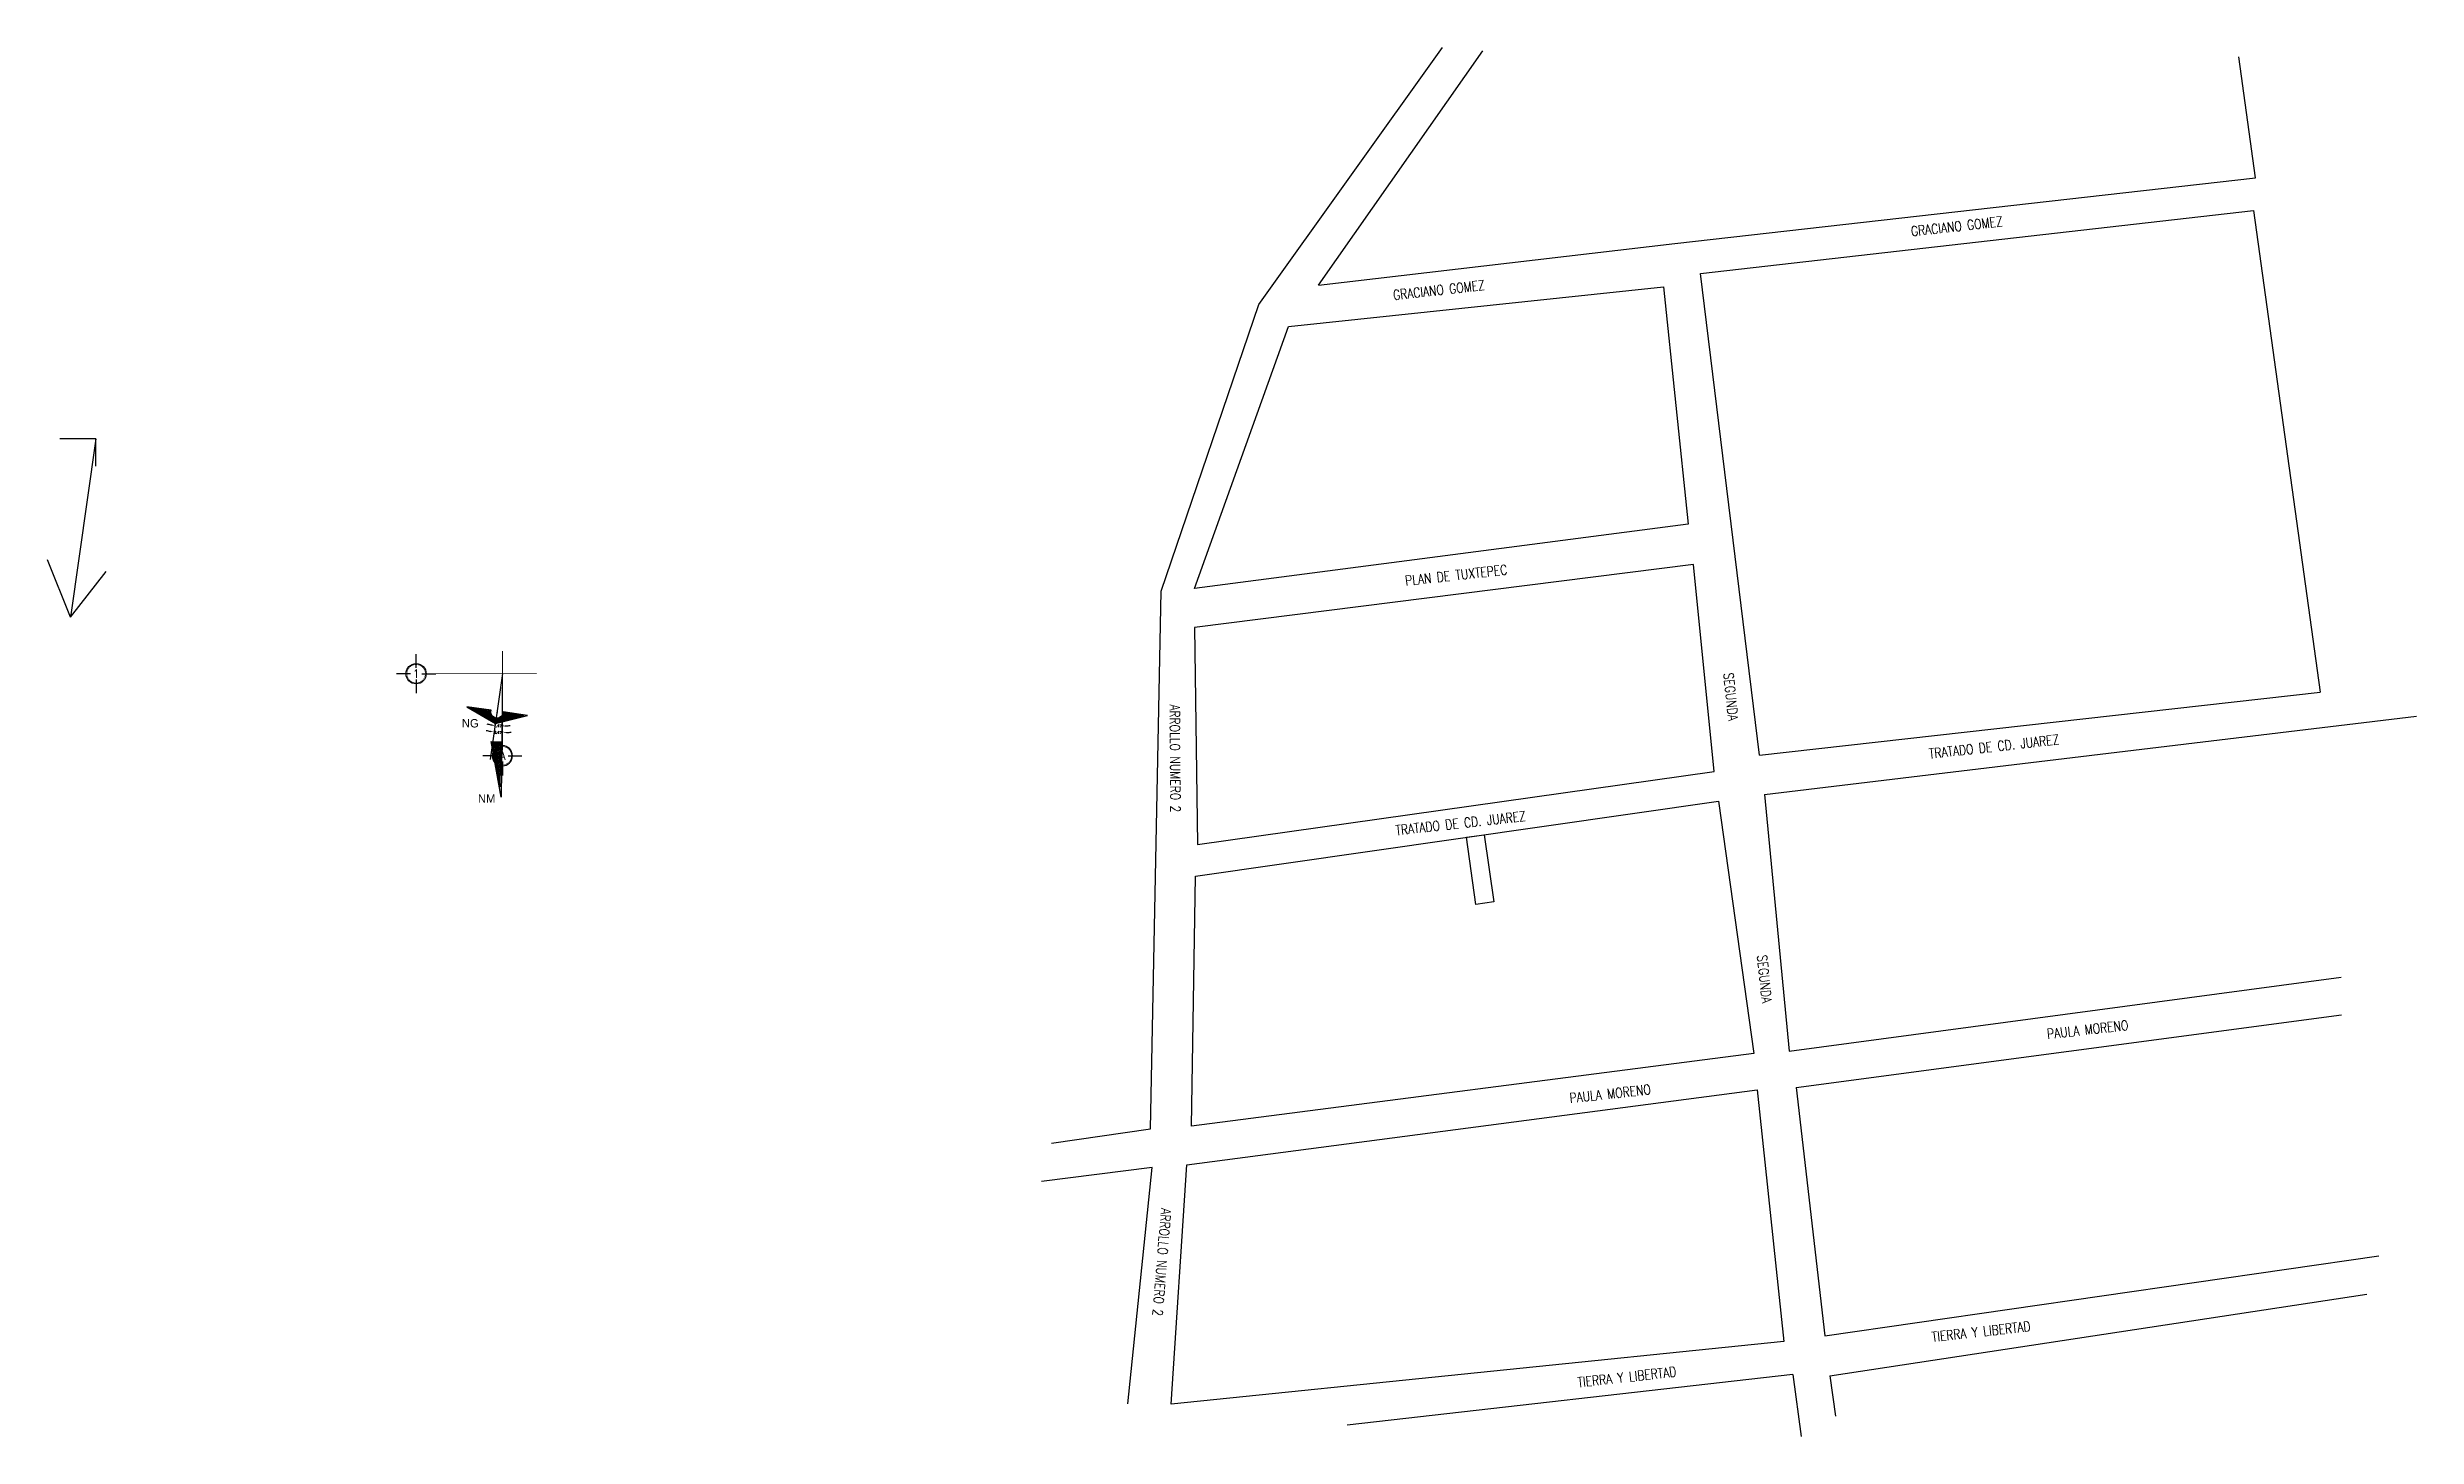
# Model space of a CAD drawing. Header units: millimetres. Extents: x 0 to 177, y -34 to 320.
# Drawn here: x 50.41 to 95.94, y 48.35 to 75.06 of the extents above; entities that cross this region are included whole.
import ezdxf
from ezdxf.enums import TextEntityAlignment as Align

# ---------------------------------------------------------------- set-up
doc = ezdxf.new("R2010")
doc.units = ezdxf.units.MM
doc.header["$LTSCALE"] = 0.1
doc.header["$PDMODE"] = 2
doc.layers.get('Defpoints').update_dxf_attribs({"color": 6})
for name, color, linetype in [('1', 1, 'Continuous'), ('8', 8, 'Continuous'), ('Existente', 8, 'Continuous'), ('MARCO', 7, 'Continuous')]:
    doc.layers.add(name, color=color, linetype=linetype)
doc.styles.add('Romans', font='romans.shx', dxfattribs={"width": 0.8})
doc.styles.add('TEXTOS', font='romans.shx')
doc.dimstyles.new('Cota m', dxfattribs={"dimtxt": 0.2, "dimasz": 0.2, "dimexe": 0.1, "dimexo": 0.1, "dimgap": 0.1, "dimtad": 0, "dimzin": 0, "dimdsep": 46, "dimtxsty": 'TEXTOS', "dimcen": 0.2, "dimclrd": 256, "dimclre": 256, "dimclrt": 256, "dimazin": 0, "dimtfac": 1, "dimtix": 1, "dimtofl": 0, "dimtmove": 0, "dimatfit": 3, "dimfxl": 1, "dimtolj": 1, "dimtzin": 0, "dimlwd": -1, "dimlwe": -1, "dimarcsym": 0})

msp = doc.modelspace()

# ---------------------------------------------------------------- texts
at = {"layer": '8', "attachment_point": 8, "style": 'Romans'}
for s, insert, char_height, rotation in [('GRACIANO GOMEZ', (87.117, 71.524), 0.18917, 6.3628), ('GRACIANO GOMEZ', (77.163, 70.299), 0.18917, 6.3628), ('PLAN DE TUXTEPEC', (77.494, 64.818), 0.18917, 6.3628), ('SEGUNDA', (82.67, 62.566), 0.1892, 275.9678), ('ARROLLO NUMERO 2', (71.988, 61.39), 0.18917, 270.4155), ('TRATADO DE CD. JUAREZ', (87.834, 61.524), 0.18917, 6.3628), ('TRATADO DE CD. JUAREZ', (77.58, 60.05), 0.18917, 6.3628), ('SEGUNDA', (83.315, 57.14), 0.1892, 275.9678), ('PAULA MORENO', (89.632, 56.084), 0.18917, 6.3628), ('PAULA MORENO', (80.454, 54.85), 0.18917, 6.3628), ('ARROLLO NUMERO 2', (71.733, 51.713), 0.18917, 265.3458), ('TIERRA Y LIBERTAD', (87.585, 50.278), 0.18917, 6.3628), ('TIERRA Y LIBERTAD', (80.776, 49.405), 0.18917, 6.3628)]:
    msp.add_mtext(s, dxfattribs=dict(at, insert=insert, char_height=char_height, rotation=rotation))
at = {"layer": 'MARCO', "char_height": 0.1616, "width": 0.0669, "attachment_point": 1}
for s, insert in [('NG', (58.373, 62.146)), ('NM', (58.682, 60.699))]:
    msp.add_mtext(s, dxfattribs=dict(at, insert=insert))

# ---------------------------------------------------------------- blocks, each defined once
blk = doc.blocks.new('ZEJEV')
at = {"linetype": 'Continuous', "ltscale": 0.25}
h = blk.add_hatch(color=256, dxfattribs=at)
edge = h.paths.add_edge_path()
edge.add_arc((0, 0), 0.333, 0, 360)
edge = h.paths.add_edge_path(flags=16)
edge.add_arc((0, 0), 0.318, 0, 360)
for p, q in [((-0.205, 0), (-0.697, 0)), ((0, 0.205), (0, 0.697)), ((0.205, 0), (0.697, 0)), ((0, -0.205), (0, -0.697))]:
    blk.add_line(p, q, dxfattribs=at)
at = {"linetype": 'Continuous', "ltscale": 0.25, "const_width": 0.024}
for points in [[(-0.263, 0), (-0.64, 0)], [(0, 0.263), (0, 0.64)], [(0.263, 0), (0.64, 0)], [(0, -0.263), (0, -0.64)]]:
    blk.add_lwpolyline(points, dxfattribs=at)
at = {"linetype": 'Continuous', "ltscale": 0.25}
blk.add_circle((0, 0), 0.359, dxfattribs=at)
at = {"linetype": 'Continuous', "style": 'Romans'}
blk.add_attdef('X', text='', height=0.3, rotation=0.00002, dxfattribs=at).set_placement((0, 0), align=Align.MIDDLE)
blk = doc.blocks.new('*D165')
at = {"ltscale": 0.1, "transparency": 16777216}
for start, end in [(253.7956, 257.8218), (274.3486, 278.3748)]:
    blk.add_arc((59.155, 63.022), 1.139, start, end, dxfattribs=at)
for points in [[(58.917, 61.922), (58.913, 61.896), (58.994, 61.895)], [(59.242, 61.873), (59.241, 61.9), (59.161, 61.883)]]:
    blk.add_solid(points, dxfattribs=at)
at = {"layer": 'Defpoints', "color": 0, "ltscale": 0.1, "transparency": 16777216}
for p in [(59.155, 63.022), (59.155, 63.022), (58.992, 61.884), (59.049, 61.888), (59.162, 61.817)]:
    blk.add_point(p, dxfattribs=at)
at = {"ltscale": 0.1, "transparency": 16777216, "insert": (59.077, 61.886), "char_height": 0.05, "attachment_point": 5, "rotation": 356.0852, "style": 'TEXTOS'}
blk.add_mtext('\\A1;8.47°', dxfattribs=at)
blk = doc.blocks.new('*D166')
at = {"ltscale": 0.1, "transparency": 16777216}
for start, end in [(252.7475, 257.2897), (273.8404, 278.3826)]:
    blk.add_arc((59.155, 63.02), 1.009, start, end, dxfattribs=at)
for points in [[(58.935, 62.048), (58.931, 62.022), (59.012, 62.021)], [(59.223, 61.999), (59.222, 62.026), (59.143, 62.011)]]:
    blk.add_solid(points, dxfattribs=at)
at = {"layer": 'Defpoints', "color": 0, "ltscale": 0.1, "transparency": 16777216}
for p in [(59.155, 63.02), (59.155, 63.02), (59.055, 62.015), (58.918, 61.369), (59.135, 61.42)]:
    blk.add_point(p, dxfattribs=at)
at = {"ltscale": 0.1, "transparency": 16777216, "insert": (59.077, 62.014), "char_height": 0.05, "attachment_point": 5, "rotation": 355.5651, "style": 'TEXTOS'}
blk.add_mtext('\\A1;7.47°', dxfattribs=at)

# ---------------------------------------------------------------- dimensions: what is measured, and where the dimension line sits
at = {"ltscale": 0.1}
for base, line1, line2, picture, middle in [((59.04935, 61.88831), ((59.15507, 63.0221), (58.99206, 61.88417)), ((59.16185, 61.81651), (59.15507, 63.0221)), '*D165', (59.07733, 61.88605)), ((59.0552, 62.0155), ((59.1355, 61.4198), (59.1551, 63.0199)), ((59.1551, 63.0199), (58.9181, 61.3688)), '*D166', (59.077, 62.0135))]:
    dim = msp.add_angular_dim_2l(base=base, line1=line1, line2=line2, dimstyle='Cota m', override={"dimtxt": 0.05, "dimasz": 0.08}, dxfattribs=at)
    dim.commit()
    dim.dimension.update_dxf_attribs({"geometry": picture, "text_midpoint": middle})

# ---------------------------------------------------------------- hatches: boundary and pattern name
at = {"layer": 'MARCO', "ltscale": 0.01}
h = msp.add_hatch(dxfattribs=at)
h.set_pattern_fill('ANSI31', color=256, scale=0.005186, angle=254.1299, style=0)
h.set_pattern_definition([(181.1299363, (698.050717, 457.193659), (-0.00032467044, 0.016460958), [])])
edge = h.paths.add_edge_path()
edge.add_arc((59.048, 62.282), 0.13, -189.6323, -6.1079, ccw=False)
edge.add_line((58.919, 62.304), (58.526, 62.358))
edge.add_line((58.526, 62.358), (59.019, 62.075))
edge.add_line((59.019, 62.075), (59.57, 62.214))
edge.add_line((59.57, 62.214), (59.177, 62.268))
h = msp.add_hatch(dxfattribs=at)
h.set_pattern_fill('ANSI31', color=256, scale=0.006223, angle=242.4622, style=0)
h.set_pattern_definition([(197.4622376, (661.91536, 732.801604), (-0.0059286219, 0.01884648915), [])])
h.paths.add_polyline_path([(59.104, 60.843), (58.956, 61.695), (59.117, 61.693)])

# ---------------------------------------------------------------- linework, layer by layer
at = {"ltscale": 0.1}
for p, q in [((51.335, 67.534), (50.644, 67.534)), ((51.335, 67.534), (50.849, 64.104)), ((51.335, 67.009), (51.336, 67.534)), ((50.849, 64.104), (50.407, 65.204)), ((50.849, 64.104), (51.537, 64.983))]:
    msp.add_line(p, q, dxfattribs=at)
at = {"color": 8, "ltscale": 0.1}
for p, q in [((59.155, 63.02), (58.918, 61.369)), ((84.665, 49.519), (94.985, 51.091))]:
    msp.add_line(p, q, dxfattribs=at)
for points in [[(73.693, 70.115), (77.221, 75.058)], [(74.84, 70.488), (77.995, 74.993)], [(74.84, 70.488), (81.686, 71.288), (92.845, 72.551), (92.524, 74.874)], [(83.316, 61.451), (82.182, 70.709), (92.806, 71.919), (94.09, 62.666)], [(74.262, 69.692), (81.467, 70.452), (81.945, 65.891), (72.455, 64.656), (74.262, 69.692)], [(69.708, 53.994), (71.608, 54.266), (71.815, 64.605), (73.693, 70.115)], [(72.515, 59.732), (82.444, 61.138), (82.044, 65.12), (72.454, 63.907), (72.515, 59.732)], [(83.316, 61.451), (94.09, 62.666)], [(83.41, 60.695), (95.944, 62.2)], [(72.475, 59.128), (82.529, 60.569), (83.206, 55.715), (72.397, 54.32), (72.475, 59.128)], [(83.41, 60.695), (83.885, 55.764), (94.496, 57.185)], [(84.018, 55.062), (94.501, 56.463)], [(72.306, 53.578), (83.267, 55.02), (83.784, 50.18), (72.009, 48.978), (72.306, 53.578)], [(84.018, 55.062), (84.572, 50.292), (95.22, 51.825)], [(71.173, 48.984), (71.641, 53.526), (69.514, 53.256)], [(83.958, 49.546), (75.389, 48.574)], [(83.958, 49.546), (84.113, 48.352)], [(84.665, 49.519), (84.772, 48.743)]]:
    msp.add_lwpolyline(points, dxfattribs=at)
at = {"layer": '1', "color": 1, "ltscale": 0.1}
msp.add_lwpolyline([(77.864, 58.582), (77.68, 59.874), (78.023, 59.923), (78.205, 58.631)], close=True, dxfattribs=at)
at = {"layer": 'Existente', "lineweight": 0}
for p, q in [((59.157, 63.45), (59.151, 61.817)), ((57.87, 63.015), (59.808, 63.021)), ((58.928, 61.434), (59.155, 63.02)), ((59.136, 61.418), (59.155, 63.02))]:
    msp.add_line(p, q, dxfattribs=at)
at = {"layer": 'MARCO', "ltscale": 0.01}
for points in [[(59.166, 62.282, -1.146077), (58.934, 62.314), (58.467, 62.379), (59.017, 62.062), (59.633, 62.217)], [(59.177, 62.268, -1.031239), (58.919, 62.304), (58.526, 62.358), (59.019, 62.075), (59.57, 62.214)]]:
    msp.add_lwpolyline(points, format="xyb", close=True, dxfattribs=at)
for points in [[(59.127, 60.644), (58.937, 61.714), (59.14, 61.711)], [(59.104, 60.843), (58.956, 61.695), (59.117, 61.693)]]:
    msp.add_lwpolyline(points, close=True, dxfattribs=at)

# ---------------------------------------------------------------- block references
at = {"layer": 'MARCO'}
ref = msp.add_blockref('ZEJEV', (57.494, 63.017), dxfattribs=dict(at, xscale=0.5396254929922599, yscale=0.5396254929922599, zscale=0.5396254929922599, rotation=179.789391201601))
ref.add_attrib('X', '1', dxfattribs={"layer": '0', "linetype": 'Continuous', "height": 0.162, "rotation": 359.7894, "style": 'Romans'}).set_placement((57.494, 63.017), align=Align.MIDDLE)
ref = msp.add_blockref('ZEJEV', (59.151, 61.44), dxfattribs=dict(at, xscale=-0.5396254929922604, yscale=0.5396254929922604, zscale=0.5396254929922604, rotation=180))
ref.add_attrib('X', 'A', dxfattribs={"layer": '0', "linetype": 'Continuous', "height": 0.162, "rotation": 360, "style": 'Romans'}).set_placement((59.151, 61.44), align=Align.MIDDLE)

msp.set_redraw_order([(e.dxf.handle, doc.entitydb.next_handle()) for e in msp.query("TEXT MTEXT ATTDEF DIMENSION ARC_DIMENSION")])  # texts and dimensions are drawn at this point

doc.saveas('drawing.dxf')
